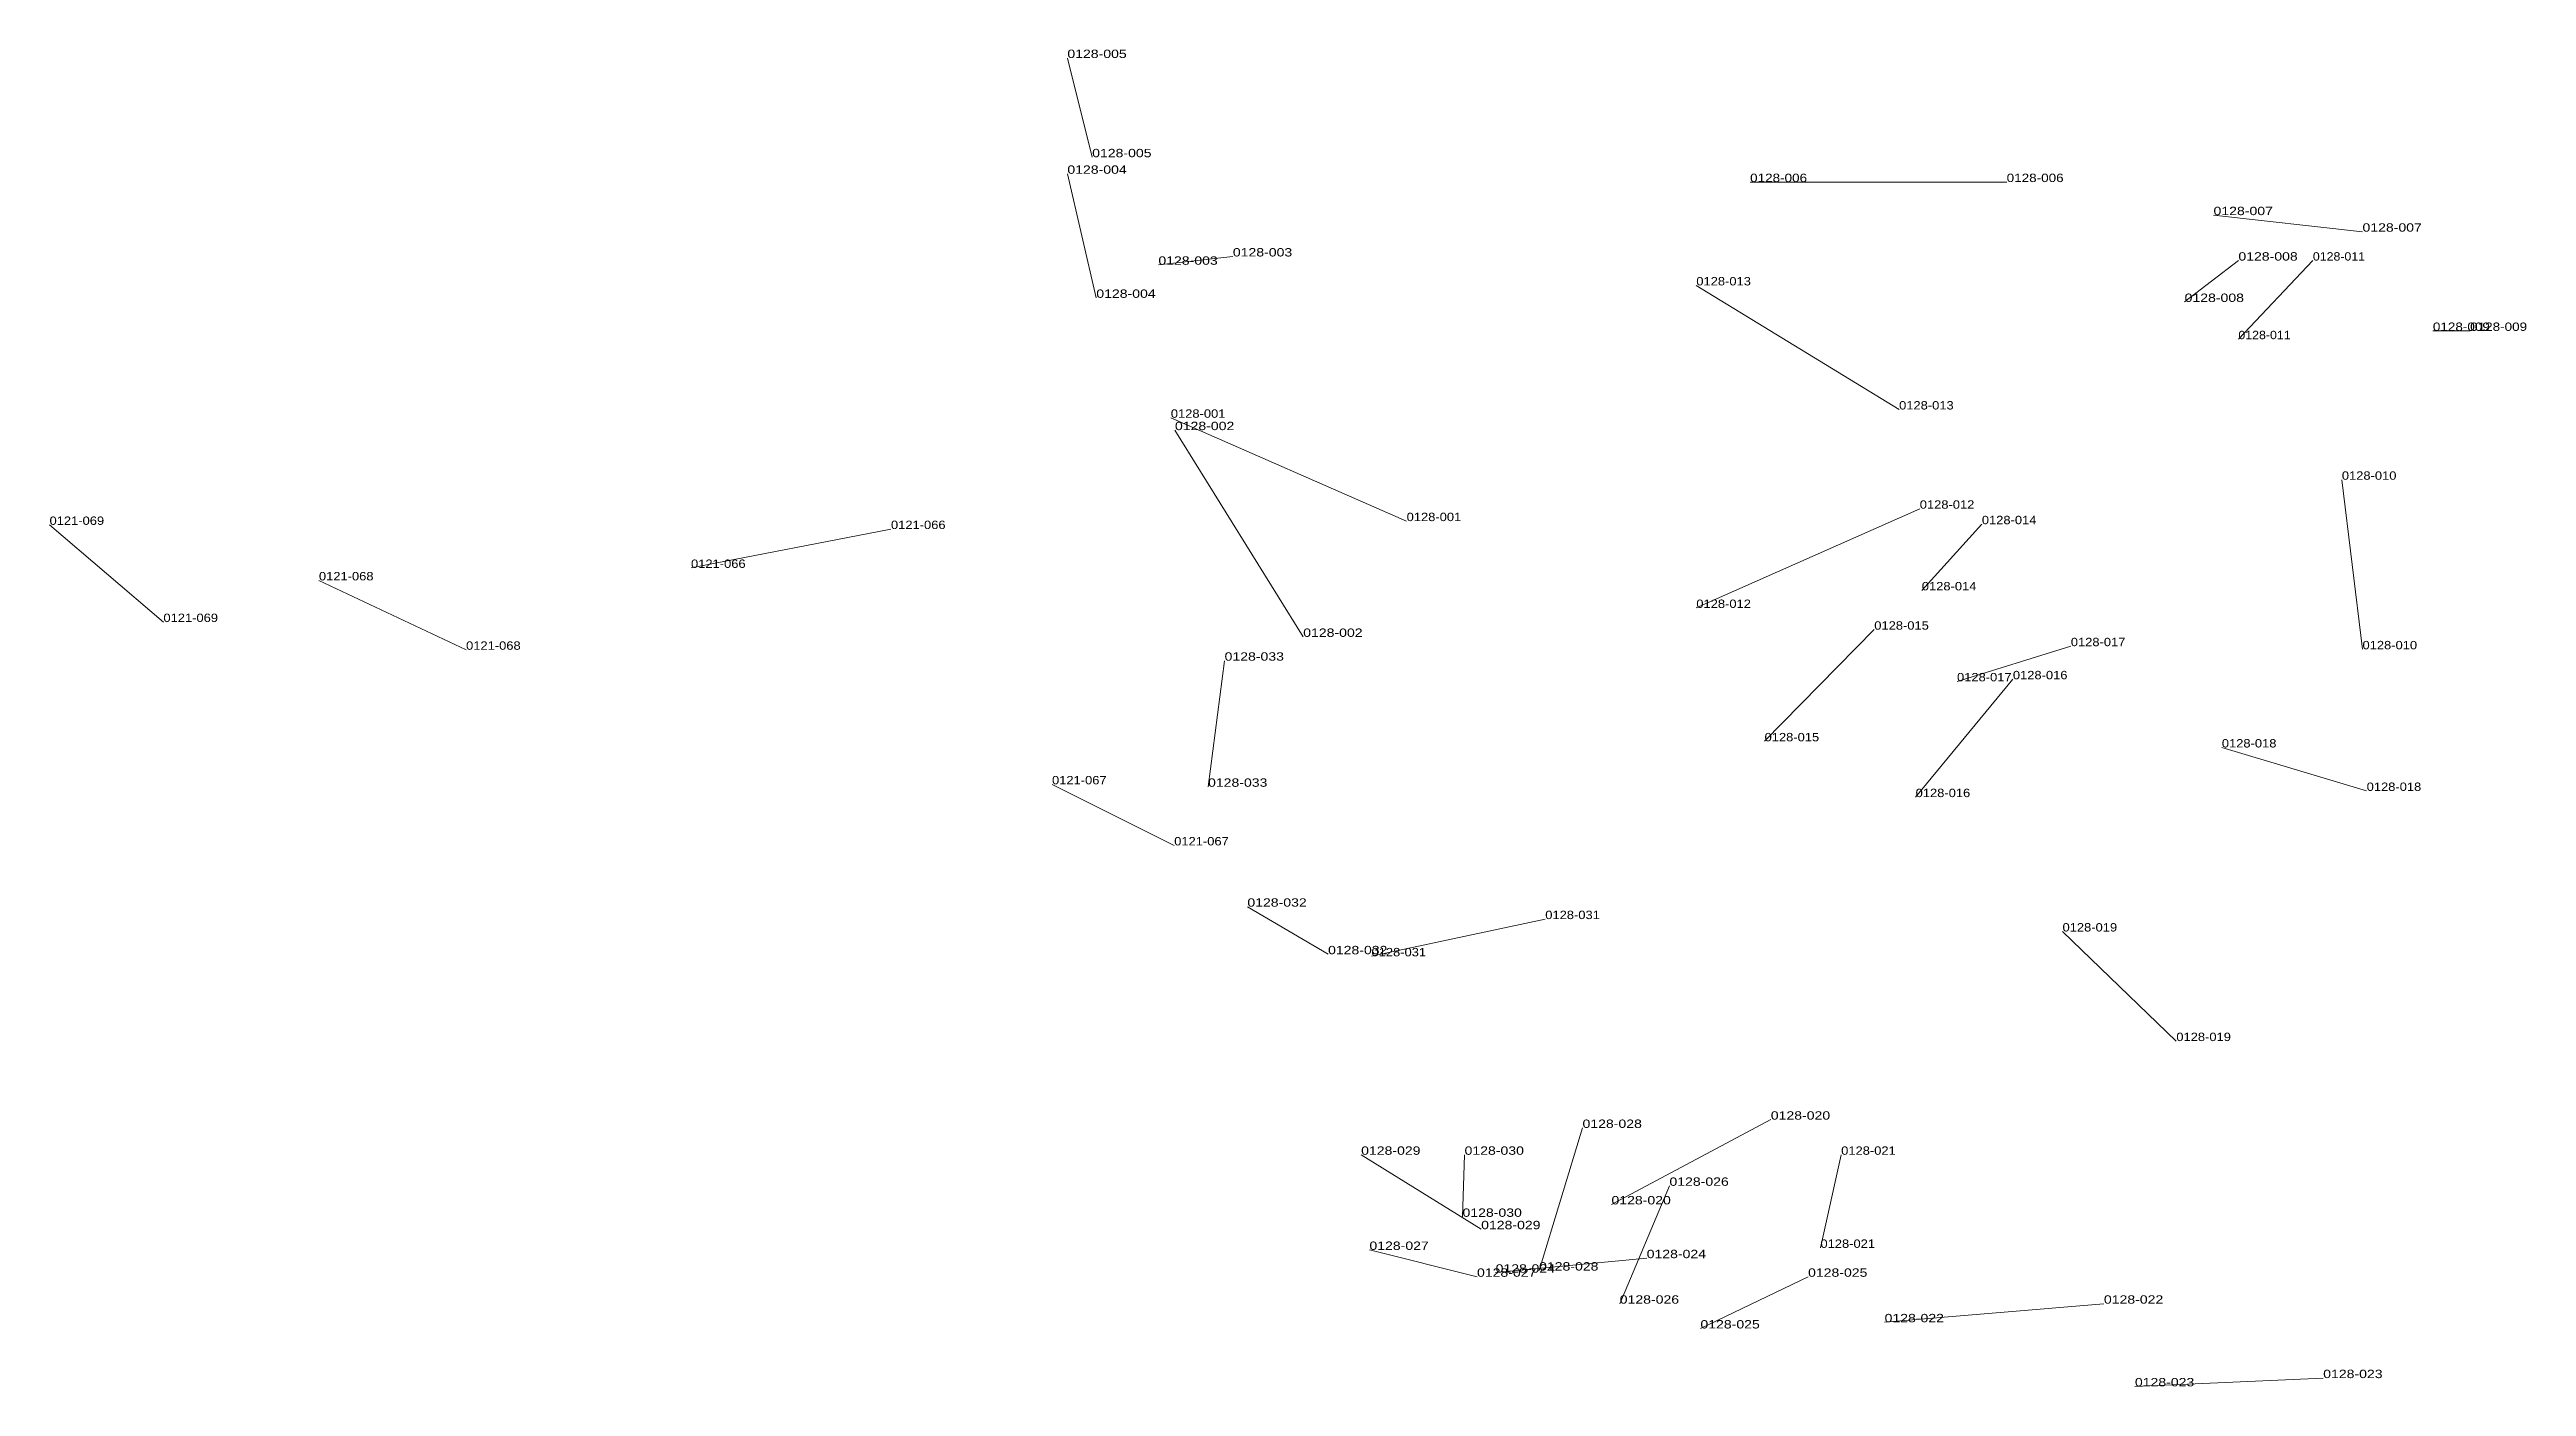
# Model space of a CAD drawing. Header units: metres. Extents: x 571156 to 607184, y 703608 to 727431.
# Drawn here: x 602999 to 603589, y 712950 to 713268 of the extents above; entities that cross this region are included whole.
import ezdxf

# ---------------------------------------------------------------- set-up
doc = ezdxf.new("R2010")
doc.units = ezdxf.units.M
doc.header["$LTSCALE"] = 0.8
doc.layers.add('60', color=7, linetype='Continuous', lineweight=13)
doc.layers.add('61', color=7, linetype='Continuous')

msp = doc.modelspace()

# ---------------------------------------------------------------- texts
at = {"layer": '60'}
for s, width, p in [('0128-005', 1.25, (603241.21, 713266.39)), ('0128-004', 1.25, (603241.21, 713238.81)), ('0128-006', 1.2, (603403.74, 713236.84)), ('0128-007', 1.25, (603549.53, 713225.02)), ('0128-003', 1.25, (603280.61, 713219.11)), ('0128-013', 1.15, (603390.94, 713212.22)), ('0128-008', 1.25, (603507.18, 713208.28)), ('0128-011', 1.1, (603519.98, 713199.41)), ('0128-009', 1.2, (603575.15, 713201.38)), ('0121-069', 1.15, (602998.91, 713155.17)), ('0121-066', 1.15, (603199.22, 713154.18)), ('0128-001', 1.15, (603321.98, 713156.07)), ('0128-014', 1.15, (603458.91, 713155.33)), ('0121-068', 1.15, (603063.04, 713141.95)), ('0128-012', 1.15, (603390.94, 713135.38)), ('0128-002', 1.25, (603297.36, 713128.49)), ('0128-033', 1.25, (603278.64, 713122.82)), ('0128-017', 1.15, (603480.09, 713126.27)), ('0128-010', 1.15, (603549.53, 713125.53)), ('0128-015', 1.15, (603407.19, 713103.61)), ('0128-016', 1.15, (603443.15, 713090.32)), ('0128-018', 1.15, (603550.52, 713091.79)), ('0121-067', 1.15, (603266.64, 713078.81)), ('0128-031', 1.15, (603354.98, 713061.26)), ('0128-032', 1.25, (603303.27, 713052.88)), ('0128-019', 1.15, (603505.21, 713032.2)), ('0128-028', 1.25, (603363.85, 713011.51)), ('0128-029', 1.25, (603311.15, 713005.11)), ('0128-030', 1.25, (603335.77, 713005.11)), ('0128-020', 1.25, (603370.74, 712993.29)), ('0128-026', 1.25, (603384.54, 712997.72)), ('0128-027', 1.25, (603313.12, 712982.45)), ('0128-021', 1.15, (603420.49, 712982.94)), ('0128-024', 1.25, (603343.16, 712977.03)), ('0128-025', 1.25, (603417.54, 712976.05)), ('0128-022', 1.25, (603487.97, 712969.64)), ('0128-023', 1.25, (603540.18, 712951.91))]:
    msp.add_text(s, height=2, dxfattribs=dict(at, width=width)).set_placement(p)
at = {"layer": '61'}
for s, width, p in [('0128-005', 1.25, (603247.12, 713242.75)), ('0128-006', 1.2, (603464.82, 713236.84)), ('0128-007', 1.25, (603514.07, 713228.96)), ('0128-003', 1.25, (603262.88, 713217.14)), ('0128-008', 1.25, (603519.98, 713218.13)), ('0128-011', 1.1, (603537.71, 713218.13)), ('0128-004', 1.25, (603248.1, 713209.26)), ('0128-009', 1.2, (603566.28, 713201.38)), ('0128-013', 1.15, (603439.21, 713182.66)), ('0128-001', 1.15, (603265.84, 713180.69)), ('0128-002', 1.25, (603266.82, 713177.74)), ('0128-010', 1.15, (603544.61, 713165.92)), ('0128-012', 1.15, (603444.13, 713159.02)), ('0121-066', 1.15, (603151.62, 713144.92)), ('0128-014', 1.15, (603444.62, 713139.57)), ('0121-069', 1.15, (603026.02, 713132.03)), ('0128-015', 1.15, (603433.3, 713130.21)), ('0121-068', 1.15, (603098.07, 713125.42)), ('0128-017', 1.15, (603453, 713117.9)), ('0128-016', 1.15, (603466.3, 713118.39)), ('0128-018', 1.15, (603516.04, 713102.14)), ('0121-067', 1.15, (603237.56, 713093.36)), ('0128-033', 1.25, (603274.7, 713092.78)), ('0128-032', 1.25, (603284.06, 713064.21)), ('0128-019', 1.15, (603478.12, 713058.3)), ('0128-031', 1.15, (603313.61, 713052.39)), ('0128-020', 1.25, (603408.67, 713013.48)), ('0128-021', 1.15, (603425.42, 713005.11)), ('0128-030', 1.25, (603335.28, 712990.33)), ('0128-029', 1.25, (603339.72, 712987.38)), ('0128-024', 1.25, (603379.12, 712980.48)), ('0128-027', 1.25, (603338.73, 712976.05)), ('0128-028', 1.25, (603353.51, 712977.53)), ('0128-026', 1.25, (603372.71, 712969.64)), ('0128-025', 1.25, (603391.92, 712963.73)), ('0128-022', 1.25, (603435.76, 712965.21)), ('0128-023', 1.25, (603495.35, 712949.94))]:
    msp.add_text(s, height=2, dxfattribs=dict(at, width=width)).set_placement(p)

# ---------------------------------------------------------------- linework, layer by layer
at = {"layer": '60'}
for p, q in [((603247.12, 713242.75), (603241.21, 713266.39)), ((603248.1, 713209.26), (603241.21, 713238.81)), ((603464.82, 713236.84), (603403.74, 713236.84)), ((603514.07, 713228.96), (603549.53, 713225.02)), ((603262.88, 713217.14), (603280.61, 713219.11)), ((603519.98, 713218.13), (603507.18, 713208.28)), ((603537.71, 713218.13), (603519.98, 713199.41)), ((603439.21, 713182.66), (603390.94, 713212.22)), ((603566.28, 713201.38), (603575.15, 713201.38)), ((603265.84, 713180.69), (603321.98, 713156.07)), ((603266.82, 713177.74), (603297.36, 713128.49)), ((603544.61, 713165.92), (603549.53, 713125.53)), ((603026.02, 713132.03), (602998.91, 713155.17)), ((603151.62, 713144.92), (603199.22, 713154.18)), ((603444.13, 713159.02), (603390.94, 713135.38)), ((603444.62, 713139.57), (603458.91, 713155.33)), ((603098.07, 713125.42), (603063.04, 713141.95)), ((603433.3, 713130.21), (603407.19, 713103.61)), ((603453, 713117.9), (603480.09, 713126.27)), ((603274.7, 713092.78), (603278.64, 713122.82)), ((603466.3, 713118.39), (603443.15, 713090.32)), ((603516.04, 713102.14), (603550.52, 713091.79)), ((603237.56, 713093.36), (603266.64, 713078.81)), ((603284.06, 713064.21), (603303.27, 713052.88)), ((603313.61, 713052.39), (603354.98, 713061.26)), ((603478.12, 713058.3), (603505.21, 713032.2)), ((603408.67, 713013.48), (603370.74, 712993.29)), ((603353.51, 712977.53), (603363.85, 713011.51)), ((603339.72, 712987.38), (603311.15, 713005.11)), ((603335.28, 712990.33), (603335.77, 713005.11)), ((603425.42, 713005.11), (603420.49, 712982.94)), ((603372.71, 712969.64), (603384.54, 712997.72)), ((603338.73, 712976.05), (603313.12, 712982.45)), ((603379.12, 712980.48), (603343.16, 712977.03)), ((603391.92, 712963.73), (603417.54, 712976.05)), ((603435.76, 712965.21), (603487.97, 712969.64)), ((603495.35, 712949.94), (603540.18, 712951.91))]:
    msp.add_line(p, q, dxfattribs=at)

msp.set_redraw_order([(e.dxf.handle, doc.entitydb.next_handle()) for e in msp.query("TEXT MTEXT ATTDEF DIMENSION ARC_DIMENSION")])  # texts and dimensions are drawn at this point

doc.saveas('drawing.dxf')
